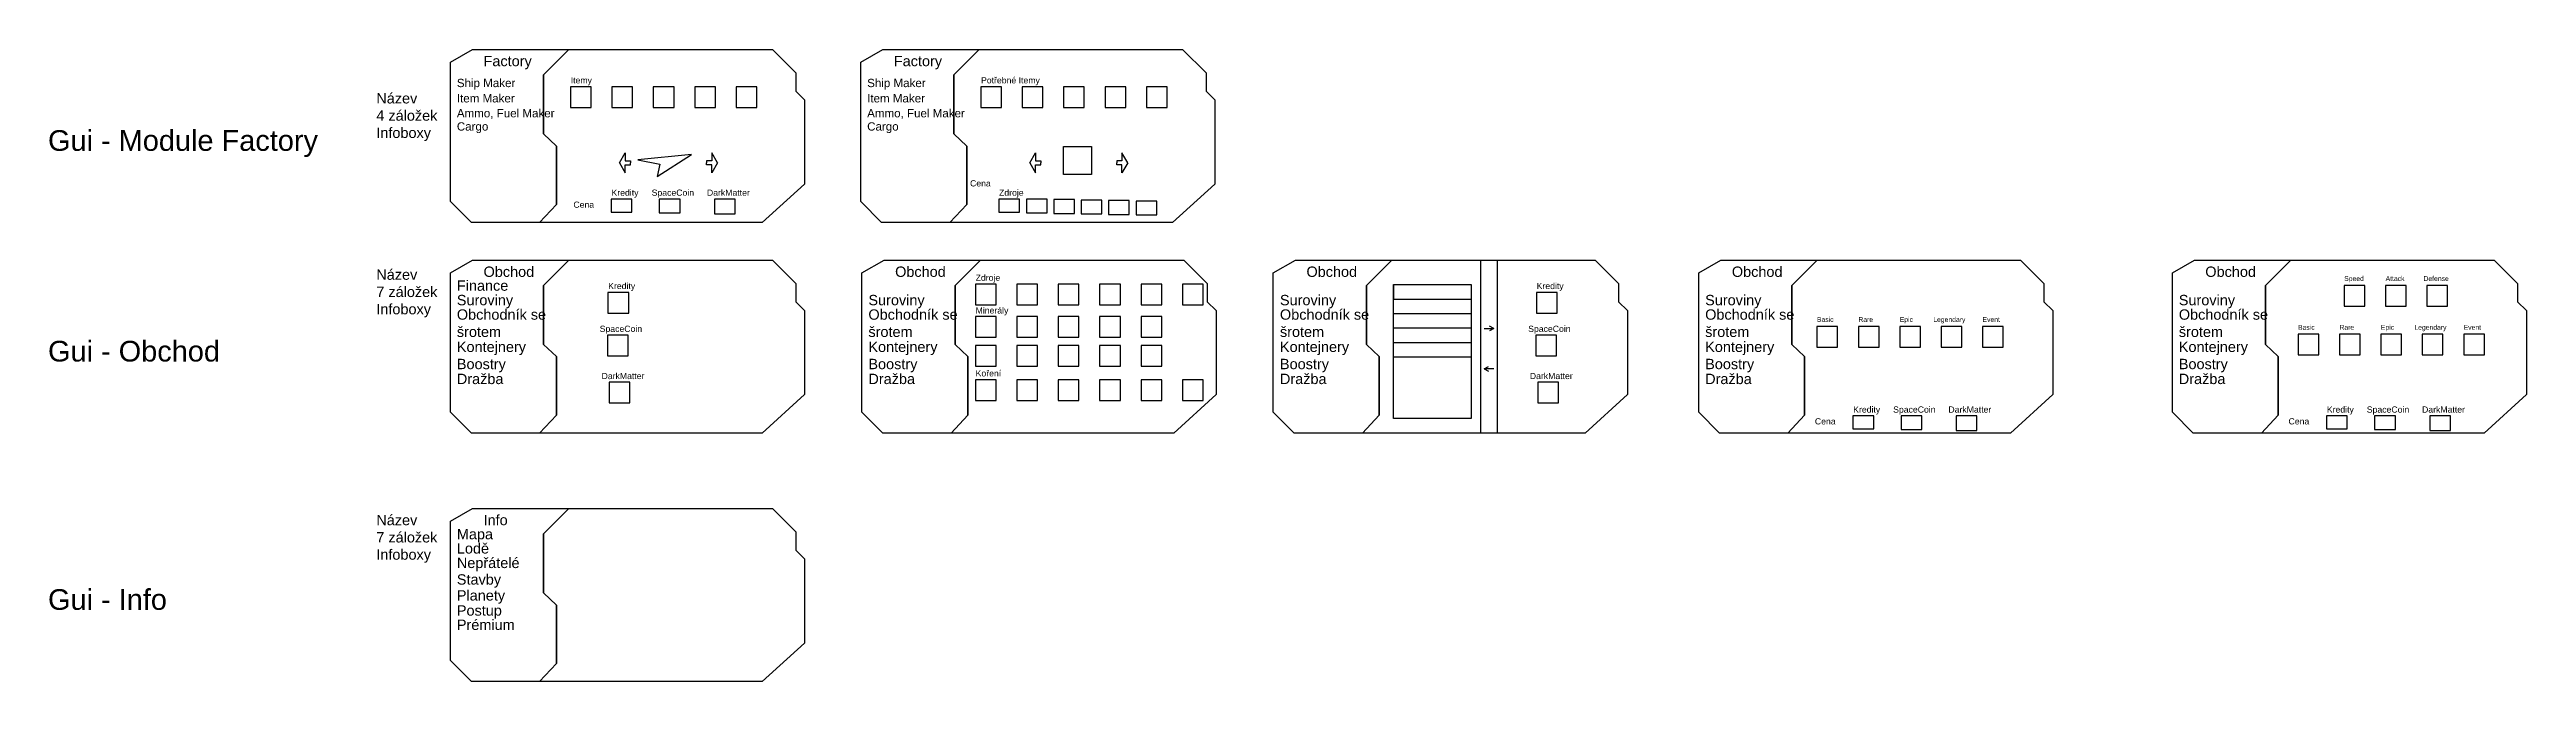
# Model space of a CAD drawing. Header units: millimetres. Extents: x 33057 to 249580, y -15894 to 47997.
# Drawn here: x 47941 to 59906, y -11143 to -8089 of the extents above; entities that cross this region are included whole.
import ezdxf

# ---------------------------------------------------------------- set-up
doc = ezdxf.new("R2010")
doc.units = ezdxf.units.MM
doc.layers.add('Obrys', color=253, linetype='Continuous', lineweight=30)
doc.layers.add('základní', color=4, linetype='Continuous')
doc.styles.get("Standard").update_dxf_attribs({"font": 'arial.ttf'})

msp = doc.modelspace()

# ---------------------------------------------------------------- texts
at = {"layer": 'Obrys', "attachment_point": 1}
for s, width, heights, insert, char_height in [('Factory', 273.84, [86], (50038, -8120), 50), ('Factory', 273.84, [86], (52020, -8120), 50), ('Itemy', 573.25, [95.2], (50459, -8223), 30), ('Potřebné Itemy', 573.25, [95.2], (52441, -8223), 30), ('Název\\P4 záložek^JInfoboxy', 334.2, [813], (49520, -8300), 50), ('Ammo, Fuel Maker', 496.13, [99.2], (49909, -8377), 40), ('Item Maker', 394.13, [86], (49909, -8305), 40), ('Ammo, Fuel Maker', 496.13, [99.2], (51891, -8377), 40), ('Gui - Module Factory', 1557.37, [348], (47934, -8479), 100), ('Cena', 273.84, [86], (52388, -8721), 30), ('Cena', 273.84, [86], (50472, -8824), 30), ('Kredity', 573.25, [95.2], (50656, -8766), 30), ('SpaceCoin', 573.25, [95.2], (50850, -8766), 30), ('DarkMatter', 573.25, [95.2], (51117, -8766), 30), ('Zdroje', 573.25, [95.2], (52528, -8766), 30), ('Název\\P7 záložek^JInfoboxy', 334.2, [813], (49520, -9152), 50), ('Obchod', 273.84, [86], (50038, -9138), 50), ('Obchod', 273.84, [86], (52026, -9138), 50), ('Zdroje', 573.25, [95.2], (52415, -9177), 30), ('Obchod', 273.84, [86], (54013, -9138), 50), ('Obchod', 273.84, [86], (56068, -9138), 50), ('Obchod', 273.84, [86], (58355, -9138), 50), ('{\\fCascadia Mono|b0|i0|c238|p49;\\H0.79167x;\\C5;Speed}', 202.98, [95.2], (59026, -9184), 30), ('{\\fCascadia Mono|b0|i0|c238|p49;\\H0.79167x;\\C5;Attack}', 202.98, [95.2], (59226, -9184), 30), ('{\\fCascadia Mono|b0|i0|c238|p49;\\H0.79167x;Defense}', 202.98, [95.2], (59409, -9184), 30), ('Suroviny', 273.84, [86], (49909, -9275), 50), ('Kredity', 573.25, [95.2], (50640, -9217), 30), ('Minerály', 573.25, [95.2], (52415, -9335), 30), ('Suroviny', 273.84, [86], (53885, -9275), 50), ('Kredity', 573.25, [95.2], (55125, -9217), 30), ('Suroviny', 273.84, [86], (55939, -9275), 50), ('Suroviny', 273.84, [86], (58227, -9275), 50), ('Obchodník se šrotem', 492.35, [174], (49909, -9345), 50), ('SpaceCoin', 573.25, [95.2], (50599, -9424), 30), ('Obchodník se šrotem', 492.35, [174], (51897, -9345), 50), ('SpaceCoin', 573.25, [95.2], (55084, -9424), 30), ('Obchodník se šrotem', 492.35, [174], (55939, -9345), 50), ('{\\fCascadia Mono|b0|i0|c238|p49;\\H0.79167x;Basic}', 202.98, [95.2], (56479, -9382), 30), ('{\\fCascadia Mono|b0|i0|c238|p49;\\H0.79167x;Rare}', 202.98, [95.2], (56679, -9382), 30), ('{\\fCascadia Mono|b0|i0|c238|p49;\\H0.79167x;Epic}', 202.98, [95.2], (56879, -9382), 30), ('{\\fCascadia Mono|b0|i0|c238|p49;\\H0.79167x;Legendary}', 202.98, [95.2], (57041, -9382), 30), ('{\\fCascadia Mono|b0|i0|c238|p49;\\H0.79167x;Event}', 202.98, [95.2], (57279, -9382), 30), ('Obchodník se šrotem', 492.35, [174], (58227, -9345), 50), ('{\\fCascadia Mono|b0|i0|c238|p49;\\H0.79167x;Basic}', 202.98, [95.2], (58803, -9420), 30), ('{\\fCascadia Mono|b0|i0|c238|p49;\\H0.79167x;Rare}', 202.98, [95.2], (59003, -9420), 30), ('{\\fCascadia Mono|b0|i0|c238|p49;\\H0.79167x;Epic}', 202.98, [95.2], (59203, -9420), 30), ('{\\fCascadia Mono|b0|i0|c238|p49;\\H0.79167x;Legendary}', 202.98, [95.2], (59365, -9420), 30), ('{\\fCascadia Mono|b0|i0|c238|p49;\\H0.79167x;Event}', 202.98, [95.2], (59603, -9420), 30), ('Gui - Obchod', 1557.37, [348], (47934, -9497), 100), ('Kontejnery', 327.58, [86], (49909, -9501), 50), ('Kontejnery', 327.58, [86], (51897, -9501), 50), ('Kontejnery', 327.58, [86], (53885, -9501), 50), ('Kontejnery', 327.58, [86], (58227, -9501), 50), ('Boostry', 394.13, [86], (49909, -9584), 50), ('Dražba', 496.13, [99.2], (49909, -9656), 50), ('DarkMatter', 573.25, [95.2], (50608, -9652), 30), ('Boostry', 394.13, [86], (51897, -9584), 50), ('Dražba', 496.13, [99.2], (51897, -9656), 50), ('Koření', 573.25, [95.2], (52415, -9639), 30), ('Boostry', 394.13, [86], (53885, -9584), 50), ('Dražba', 496.13, [99.2], (53885, -9656), 50), ('DarkMatter', 573.25, [95.2], (55092, -9652), 30), ('Boostry', 394.13, [86], (55939, -9584), 50), ('Dražba', 496.13, [99.2], (55939, -9656), 50), ('Dražba', 496.13, [99.2], (58227, -9656), 50), ('Cena', 273.84, [86], (56469, -9871), 30), ('Kredity', 573.25, [95.2], (56654, -9814), 30), ('SpaceCoin', 573.25, [95.2], (56847, -9814), 30), ('DarkMatter', 573.25, [95.2], (57114, -9814), 30), ('Cena', 273.84, [86], (58757, -9871), 30), ('Kredity', 573.25, [95.2], (58942, -9814), 30), ('SpaceCoin', 573.25, [95.2], (59135, -9814), 30), ('DarkMatter', 573.25, [95.2], (59402, -9814), 30), ('Název\\P7 záložek^JInfoboxy', 334.2, [813], (49520, -10338), 50), ('Info', 273.84, [86], (50038, -10338), 50), ('Lodě', 273.84, [86], (49909, -10475), 50), ('Stavby', 327.58, [86], (49909, -10625), 50), ('Nepřátelé', 492.35, [174], (49909, -10545), 50), ('Gui - Info', 1557.37, [348], (47934, -10697), 100), ('Planety', 394.13, [86], (49909, -10702), 50), ('Postup', 496.13, [99.2], (49909, -10775), 50), ('Prémium', 496.13, [99.2], (49909, -10844), 50)]:
    msp.add_mtext_dynamic_manual_height_columns(s, width=width, gutter_width=12.5, heights=heights, dxfattribs=dict(at, insert=insert, char_height=char_height))
at = {"layer": 'Obrys', "color": 85, "true_color": 0x58ba48, "insert": (49909, -8231), "char_height": 40, "attachment_point": 1}
msp.add_mtext_dynamic_manual_height_columns('Ship Maker', width=521.17, gutter_width=12.5, heights=[110], dxfattribs=at)
at = {"layer": 'Obrys', "color": 8, "insert": (51891, -8231), "char_height": 40, "attachment_point": 1}
msp.add_mtext_dynamic_manual_height_columns('Ship Maker', width=521.17, gutter_width=12.5, heights=[110], dxfattribs=at)
at = {"layer": 'Obrys', "color": 116, "true_color": 0x136734, "insert": (51891, -8305), "char_height": 40, "attachment_point": 1}
msp.add_mtext_dynamic_manual_height_columns('Item Maker', width=394.13, gutter_width=12.5, heights=[86], dxfattribs=at)
at = {"layer": 'Obrys', "color": 8, "lineweight": 53, "char_height": 40, "attachment_point": 1}
for insert in [(49909, -8441), (51891, -8441)]:
    msp.add_mtext_dynamic_manual_height_columns('Cargo', width=273.84, gutter_width=12.5, heights=[86], dxfattribs=dict(at, insert=insert))
at = {"layer": 'Obrys', "color": 114, "true_color": 0x139b48, "char_height": 50, "attachment_point": 1}
for s, width, heights, insert in [('Finance', 273.84, [86], (49909, -9205)), ('Suroviny', 273.84, [86], (51897, -9275)), ('Obchodník se šrotem', 492.35, [174], (53885, -9345)), ('Kontejnery', 327.58, [86], (55939, -9501)), ('Boostry', 394.13, [86], (58227, -9584)), ('Mapa', 604.49, [124], (49909, -10406))]:
    msp.add_mtext_dynamic_manual_height_columns(s, width=width, gutter_width=12.5, heights=heights, dxfattribs=dict(at, insert=insert))

# ---------------------------------------------------------------- linework, layer by layer
at = {"layer": 'základní', "lineweight": 30}
for p, q in [((50558, -8369), (50558, -8269)), ((52540, -8369), (52540, -8269)), ((50695, -8637), (50722, -8589)), ((50722, -8589), (50722, -8627)), ((51042, -8596), (50783, -8622)), ((50877, -8703), (51042, -8596)), ((51168, -8637), (51141, -8589)), ((51141, -8589), (51141, -8627)), ((52677, -8637), (52704, -8589)), ((52704, -8589), (52704, -8627)), ((53150, -8637), (53122, -8589)), ((53122, -8589), (53122, -8627)), ((50695, -8637), (50722, -8685)), ((50722, -8627), (50748, -8627)), ((50722, -8685), (50722, -8647)), ((50722, -8647), (50748, -8647)), ((50748, -8627), (50748, -8637)), ((50748, -8647), (50748, -8637)), ((50783, -8622), (50889, -8643)), ((50889, -8643), (50877, -8703)), ((51141, -8627), (51115, -8627)), ((51115, -8627), (51115, -8637)), ((51115, -8647), (51115, -8637)), ((51141, -8647), (51115, -8647)), ((51168, -8637), (51141, -8685)), ((51141, -8685), (51141, -8647)), ((52677, -8637), (52704, -8685)), ((52704, -8627), (52730, -8627)), ((52704, -8685), (52704, -8647)), ((52704, -8647), (52730, -8647)), ((52730, -8627), (52730, -8637)), ((52730, -8647), (52730, -8637)), ((53122, -8627), (53097, -8627)), ((53097, -8627), (53097, -8637)), ((53097, -8647), (53097, -8637)), ((53122, -8647), (53097, -8647)), ((53150, -8637), (53122, -8685)), ((53122, -8685), (53122, -8647)), ((54854, -9107), (54854, -9943)), ((54934, -9107), (54934, -9943)), ((50739, -9363), (50739, -9263)), ((52414, -9323), (52514, -9323)), ((52514, -9323), (52514, -9223)), ((54434, -9225), (54434, -9295)), ((54434, -9295), (54808, -9295)), ((55224, -9363), (55224, -9263)), ((59125, -9329), (59125, -9229)), ((52514, -9480), (52514, -9380)), ((54434, -9365), (54808, -9365)), ((54434, -9435), (54808, -9435)), ((54872, -9437), (54918, -9437)), ((54918, -9437), (54898, -9426)), ((54918, -9437), (54898, -9448)), ((56579, -9527), (56579, -9427)), ((52414, -9480), (52514, -9480)), ((52514, -9620), (52514, -9520)), ((54434, -9505), (54808, -9505)), ((56479, -9527), (56579, -9527)), ((58803, -9565), (58903, -9565)), ((58903, -9565), (58903, -9465)), ((52514, -9785), (52514, -9685)), ((54433, -9575), (54808, -9575)), ((54872, -9632), (54892, -9621)), ((54918, -9632), (54872, -9632)), ((54872, -9632), (54892, -9643)), ((52414, -9785), (52514, -9785))]:
    msp.add_line(p, q, dxfattribs=at)
for points in [[(50309, -8925), (49979, -8925), (49878, -8824), (49878, -8150), (49985, -8089), (50450, -8089), (50328, -8212), (50328, -8497), (50390, -8556), (50390, -8839)], [(50328, -8212), (50450, -8089), (51433, -8089), (51546, -8202), (51546, -8290), (51589, -8333), (51589, -8740), (51384, -8925), (50309, -8925), (50390, -8839), (50390, -8556), (50328, -8497)], [(52291, -8925), (51961, -8925), (51860, -8824), (51860, -8150), (51967, -8089), (52432, -8089), (52310, -8212), (52310, -8497), (52372, -8556), (52372, -8839)], [(52310, -8212), (52432, -8089), (53415, -8089), (53528, -8202), (53528, -8290), (53571, -8333), (53571, -8740), (53366, -8925), (52291, -8925), (52372, -8839), (52372, -8556), (52310, -8497)], [(50558, -8269), (50458, -8269), (50458, -8369), (50558, -8369)], [(50758, -8269), (50658, -8269), (50658, -8369), (50758, -8369)], [(50958, -8269), (50858, -8269), (50858, -8369), (50958, -8369)], [(51158, -8269), (51058, -8269), (51058, -8369), (51158, -8369)], [(51358, -8269), (51258, -8269), (51258, -8369), (51358, -8369)], [(52540, -8269), (52440, -8269), (52440, -8369), (52540, -8369)], [(52740, -8269), (52640, -8269), (52640, -8369), (52740, -8369)], [(52940, -8269), (52840, -8269), (52840, -8369), (52940, -8369)], [(53140, -8269), (53040, -8269), (53040, -8369), (53140, -8369)], [(53340, -8269), (53240, -8269), (53240, -8369), (53340, -8369)], [(52839, -8558), (52974, -8558), (52974, -8693), (52839, -8693)], [(50755, -8812), (50655, -8812), (50655, -8876), (50755, -8876)], [(50987, -8812), (50887, -8812), (50887, -8878), (50987, -8878)], [(51254, -8812), (51154, -8812), (51154, -8883), (51254, -8883)], [(52627, -8812), (52527, -8812), (52527, -8876), (52627, -8876)], [(52760, -8812), (52660, -8812), (52660, -8878), (52760, -8878)], [(52892, -8814), (52792, -8814), (52792, -8881), (52892, -8881)], [(53025, -8817), (52925, -8817), (52925, -8883), (53025, -8883)], [(53157, -8819), (53057, -8819), (53057, -8886), (53157, -8886)], [(53290, -8822), (53190, -8822), (53190, -8888), (53290, -8888)], [(50309, -9943), (49979, -9943), (49878, -9842), (49878, -9168), (49985, -9107), (50450, -9107), (50328, -9230), (50328, -9514), (50390, -9573), (50390, -9856)], [(50328, -9230), (50450, -9107), (51433, -9107), (51546, -9220), (51546, -9308), (51589, -9351), (51589, -9757), (51384, -9943), (50309, -9943), (50390, -9856), (50390, -9573), (50328, -9514)], [(52296, -9943), (51966, -9943), (51866, -9842), (51866, -9168), (51973, -9107), (52438, -9107), (52316, -9230), (52316, -9514), (52377, -9573), (52377, -9856)], [(52316, -9230), (52438, -9107), (53421, -9107), (53533, -9220), (53533, -9308), (53577, -9351), (53577, -9757), (53372, -9943), (52296, -9943), (52377, -9856), (52377, -9573), (52316, -9514)], [(54284, -9943), (53954, -9943), (53853, -9842), (53853, -9168), (53960, -9107), (54426, -9107), (54303, -9230), (54303, -9514), (54365, -9573), (54365, -9856)], [(54303, -9230), (54426, -9107), (55408, -9107), (55521, -9220), (55521, -9308), (55564, -9351), (55564, -9757), (55359, -9943), (54284, -9943), (54365, -9856), (54365, -9573), (54303, -9514)], [(56338, -9943), (56008, -9943), (55908, -9842), (55908, -9168), (56015, -9107), (56480, -9107), (56357, -9230), (56357, -9514), (56419, -9573), (56419, -9856)], [(56357, -9230), (56480, -9107), (57463, -9107), (57575, -9220), (57575, -9308), (57618, -9351), (57618, -9757), (57414, -9943), (56338, -9943), (56419, -9856), (56419, -9573), (56357, -9514)], [(58626, -9943), (58296, -9943), (58196, -9842), (58196, -9168), (58303, -9107), (58768, -9107), (58645, -9230), (58645, -9514), (58707, -9573), (58707, -9856)], [(58645, -9230), (58768, -9107), (59750, -9107), (59863, -9220), (59863, -9308), (59906, -9351), (59906, -9757), (59702, -9943), (58626, -9943), (58707, -9856), (58707, -9573), (58645, -9514)], [(50739, -9263), (50639, -9263), (50639, -9363), (50739, -9363)], [(52514, -9223), (52414, -9223), (52414, -9323), (52514, -9323)], [(52714, -9223), (52614, -9223), (52614, -9323), (52714, -9323)], [(52914, -9223), (52814, -9223), (52814, -9323), (52914, -9323)], [(53114, -9223), (53014, -9223), (53014, -9323), (53114, -9323)], [(53314, -9223), (53214, -9223), (53214, -9323), (53314, -9323)], [(53514, -9223), (53414, -9223), (53414, -9323), (53514, -9323)], [(54434, -9225), (54808, -9225), (54808, -9873), (54434, -9873)], [(55224, -9263), (55124, -9263), (55124, -9363), (55224, -9363)], [(59125, -9229), (59025, -9229), (59025, -9329), (59125, -9329)], [(59325, -9229), (59225, -9229), (59225, -9329), (59325, -9329)], [(59525, -9229), (59425, -9229), (59425, -9329), (59525, -9329)], [(52514, -9380), (52414, -9380), (52414, -9480), (52514, -9480)], [(52714, -9380), (52614, -9380), (52614, -9480), (52714, -9480)], [(52914, -9380), (52814, -9380), (52814, -9480), (52914, -9480)], [(53114, -9380), (53014, -9380), (53014, -9480), (53114, -9480)], [(53314, -9380), (53214, -9380), (53214, -9480), (53314, -9480)], [(56579, -9427), (56479, -9427), (56479, -9527), (56579, -9527)], [(56779, -9427), (56679, -9427), (56679, -9527), (56779, -9527)], [(56979, -9427), (56879, -9427), (56879, -9527), (56979, -9527)], [(57179, -9427), (57079, -9427), (57079, -9527), (57179, -9527)], [(57379, -9427), (57279, -9427), (57279, -9527), (57379, -9527)], [(50736, -9470), (50636, -9470), (50636, -9570), (50736, -9570)], [(52514, -9520), (52414, -9520), (52414, -9620), (52514, -9620)], [(52714, -9520), (52614, -9520), (52614, -9620), (52714, -9620)], [(52914, -9520), (52814, -9520), (52814, -9620), (52914, -9620)], [(53114, -9520), (53014, -9520), (53014, -9620), (53114, -9620)], [(53314, -9520), (53214, -9520), (53214, -9620), (53314, -9620)], [(55221, -9470), (55121, -9470), (55121, -9570), (55221, -9570)], [(58903, -9465), (58803, -9465), (58803, -9565), (58903, -9565)], [(59103, -9465), (59003, -9465), (59003, -9565), (59103, -9565)], [(59303, -9465), (59203, -9465), (59203, -9565), (59303, -9565)], [(59503, -9465), (59403, -9465), (59403, -9565), (59503, -9565)], [(59703, -9465), (59603, -9465), (59603, -9565), (59703, -9565)], [(52514, -9685), (52414, -9685), (52414, -9785), (52514, -9785)], [(52714, -9685), (52614, -9685), (52614, -9785), (52714, -9785)], [(52914, -9685), (52814, -9685), (52814, -9785), (52914, -9785)], [(53114, -9685), (53014, -9685), (53014, -9785), (53114, -9785)], [(53314, -9685), (53214, -9685), (53214, -9785), (53314, -9785)], [(53514, -9685), (53414, -9685), (53414, -9785), (53514, -9785)], [(50745, -9697), (50645, -9697), (50645, -9797), (50745, -9797)], [(55230, -9697), (55130, -9697), (55130, -9797), (55230, -9797)], [(56753, -9859), (56653, -9859), (56653, -9923), (56753, -9923)], [(56985, -9859), (56885, -9859), (56885, -9925), (56985, -9925)], [(57251, -9859), (57151, -9859), (57151, -9930), (57251, -9930)], [(59041, -9859), (58941, -9859), (58941, -9923), (59041, -9923)], [(59273, -9859), (59173, -9859), (59173, -9925), (59273, -9925)], [(59539, -9859), (59439, -9859), (59439, -9930), (59539, -9930)], [(50309, -11143), (49979, -11143), (49878, -11042), (49878, -10368), (49985, -10308), (50450, -10308), (50328, -10430), (50328, -10715), (50390, -10774), (50390, -11057)], [(50328, -10430), (50450, -10308), (51433, -10308), (51546, -10420), (51546, -10508), (51589, -10551), (51589, -10958), (51384, -11143), (50309, -11143), (50390, -11057), (50390, -10774), (50328, -10715)]]:
    msp.add_lwpolyline(points, close=True, dxfattribs=at)

msp.set_redraw_order([(e.dxf.handle, doc.entitydb.next_handle()) for e in msp.query("TEXT MTEXT ATTDEF DIMENSION ARC_DIMENSION")])  # texts and dimensions are drawn at this point

doc.saveas('drawing.dxf')
